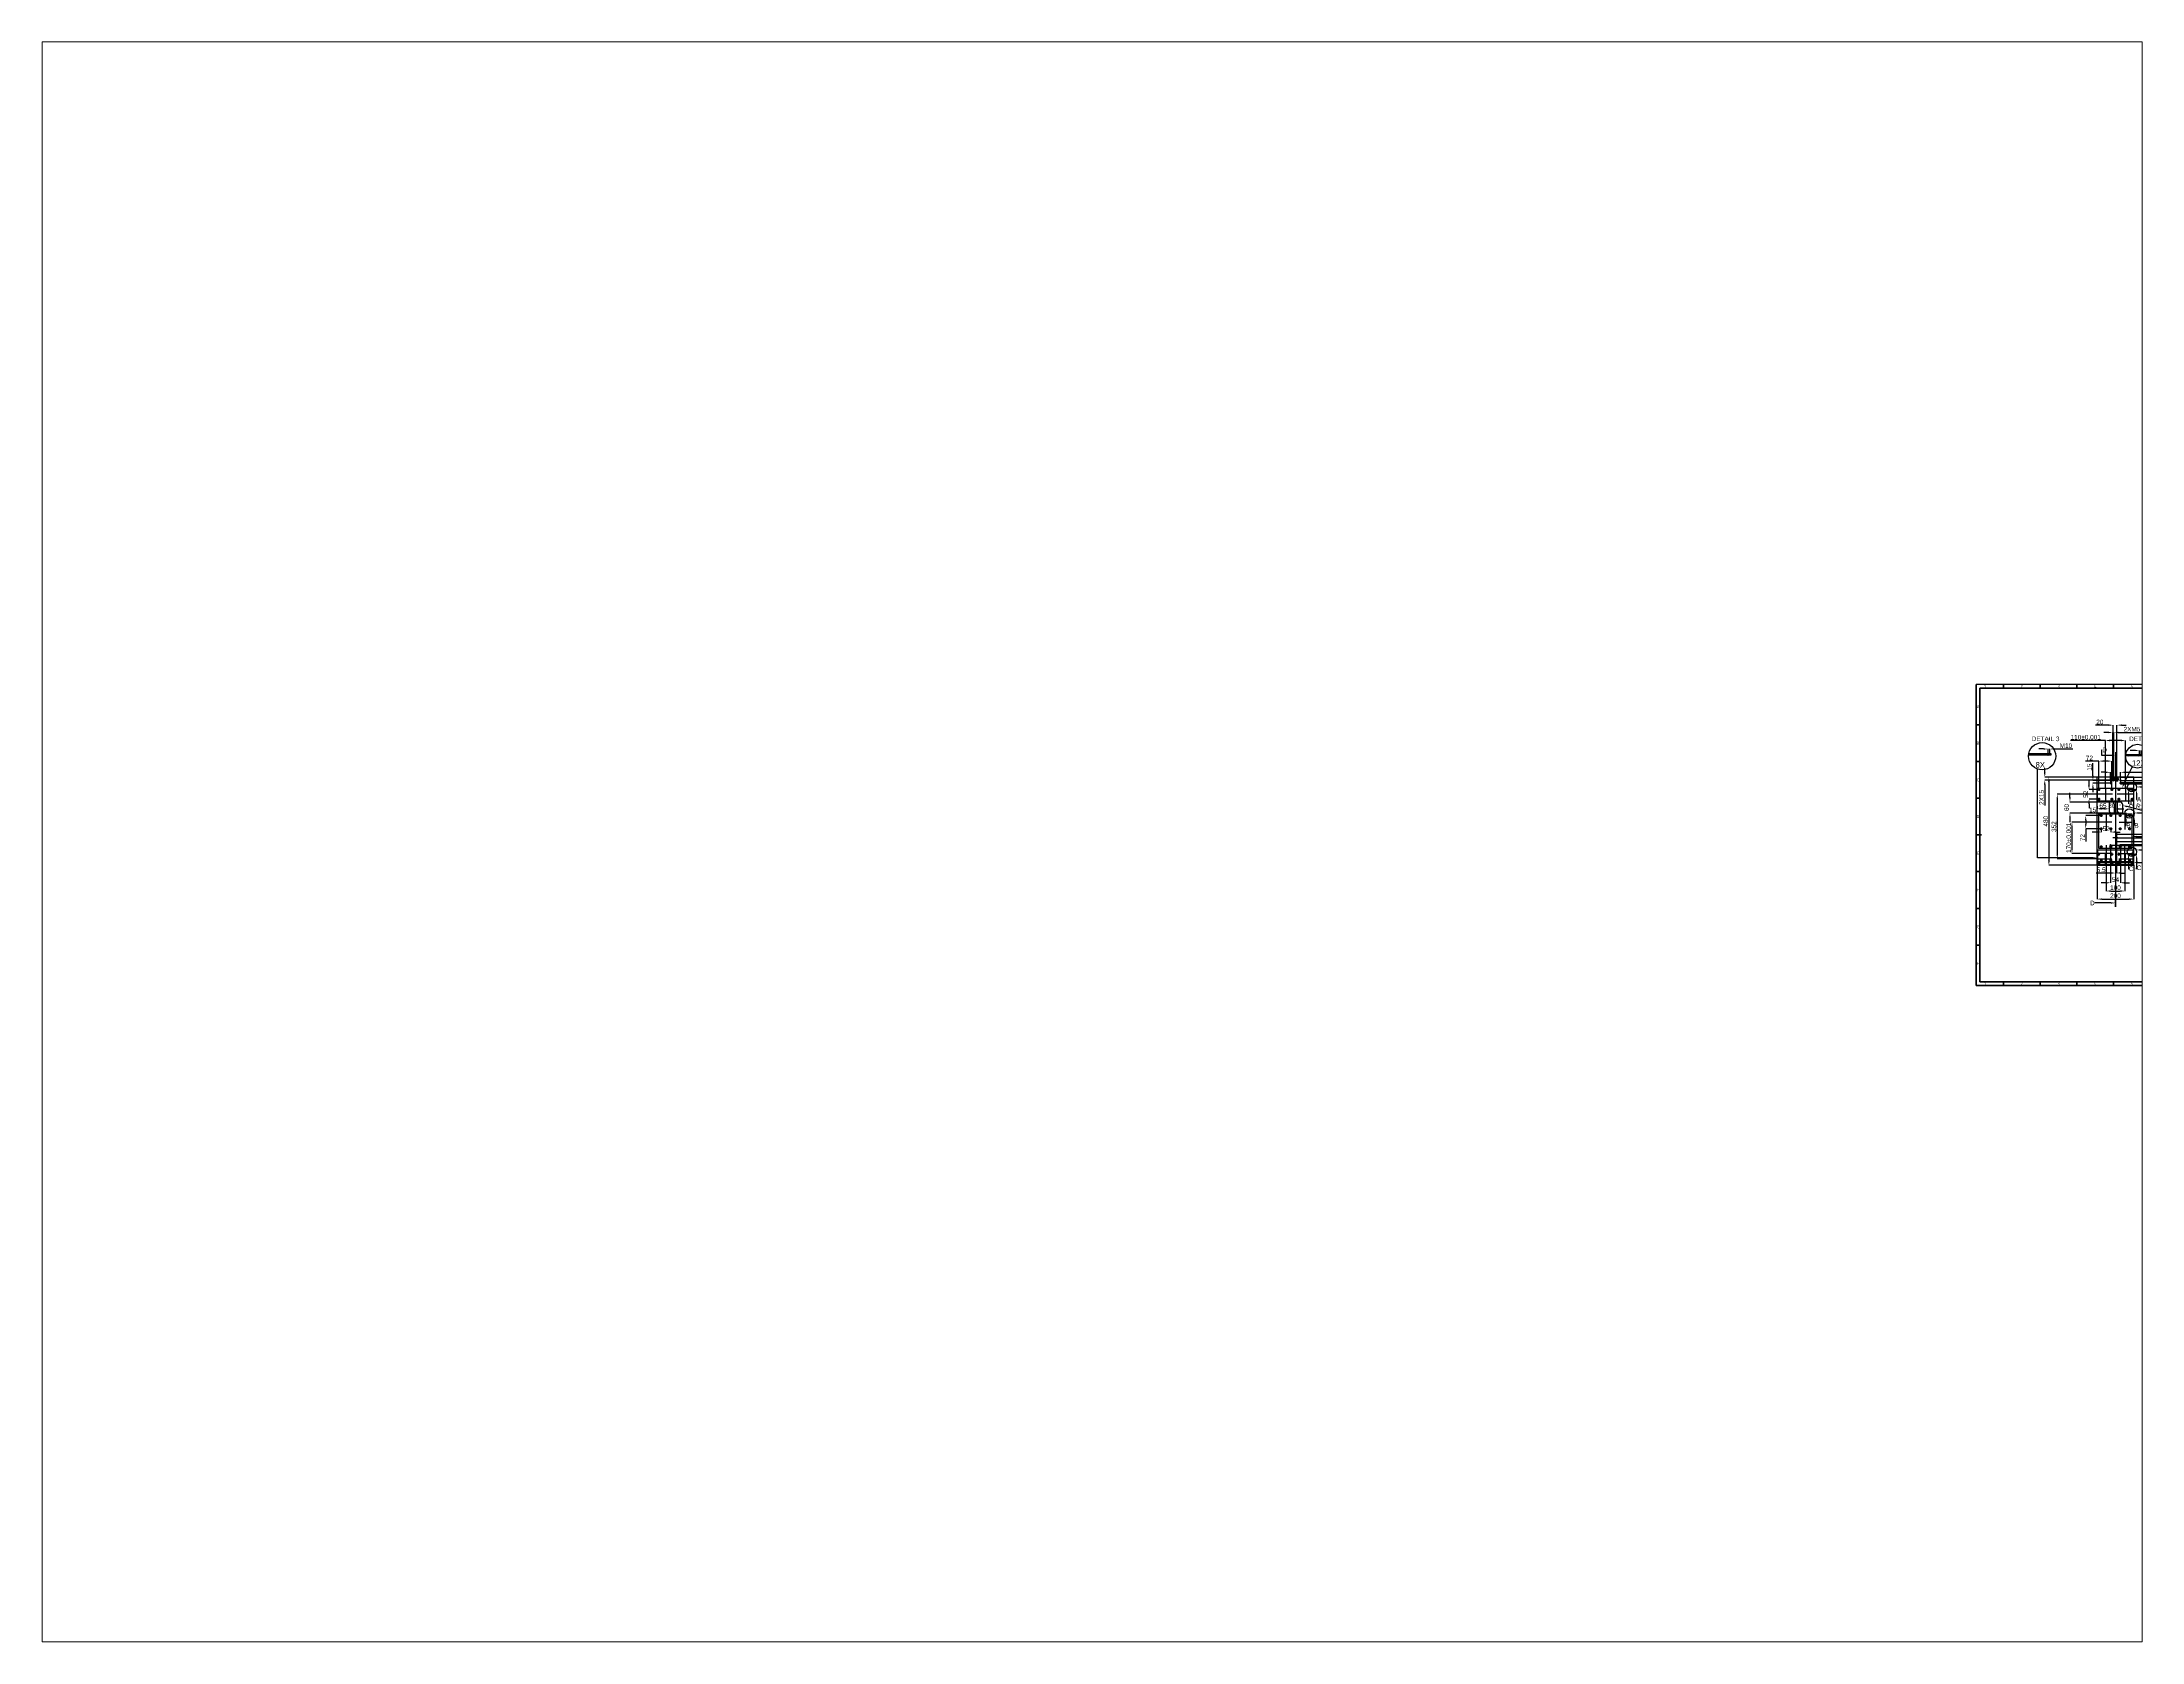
# Paper-space layout 'Layout2' of a CAD drawing. Header units: millimetres. Extents: x 1.05 to 9.45, y 0.8 to 7.2.
# The model-space entities are those that its viewports show. They can reach past a viewport. Long polylines and large blocks are cut down to what shows.
import ezdxf
from ezdxf import colors
from ezdxf.entities.mleader import LeaderData, LeaderLine
from ezdxf.math import Vec2, Vec3

# ---------------------------------------------------------------- set-up
doc = ezdxf.new("R2010")
doc.units = ezdxf.units.MM
doc.header["$MEASUREMENT"] = 0
doc.linetypes.add('ACAD_ISO02W100', pattern=[15, 12, -3])
doc.linetypes.add('ACAD_ISO08W100', pattern=[36, 24, -3, 6, -3])
doc.layers.get('Defpoints').update_dxf_attribs({"linetype": 'ACAD_ISO02W100'})
doc.layers.add('Crta_05', color=1, linetype='Continuous', lineweight=50)
for name, color, linetype in [('Layer1', 1, 'ACAD_ISO08W100'), ('Layer2', 4, 'Continuous'), ('Layer3', 5, 'Continuous'), ('RAHM2', 1, 'Continuous')]:
    doc.layers.add(name, color=color, linetype=linetype)
doc.styles.add('oznake', font='geniso.shx', dxfattribs={"height": 4})
doc.styles.get("Standard").update_dxf_attribs({"font": 'arial.ttf'})
doc.dimstyles.get("Standard").update_dxf_attribs({"dimscale": 5, "dimtxt": 5, "dimasz": 5, "dimexe": 0, "dimexo": 0, "dimgap": 1, "dimtad": 1, "dimdec": 4, "dimzin": 12, "dimdsep": 46, "dimtxsty": 'Standard', "dimcen": 0.09, "dimadec": 0, "dimazin": 0, "dimtfac": 1, "dimtdec": 4, "dimtofl": 0, "dimtmove": 0, "dimatfit": 3, "dimfxl": 1, "dimtolj": 1, "dimtzin": 0, "dimarcsym": 0})

# ---------------------------------------------------------------- blocks, each defined once
blk = doc.blocks.new('*D4')
at = {"layer": 'Defpoints', "color": 0, "transparency": 16777216}
for p in [(11281, 240), (11291, 265), (11291, 240)]:
    blk.add_point(p, dxfattribs=at)
at = {"layer": 'Layer2', "color": 0, "lineweight": -2, "transparency": 16777216}
for p, q in [((11256, 265), (11231, 265)), ((11281, 240), (11281, 265)), ((11291, 240), (11291, 265)), ((11316, 265), (11415, 265))]:
    blk.add_line(p, q, dxfattribs=at)
at = {"layer": 'Layer2', "color": 0, "transparency": 16777216}
for points in [[(11256, 269), (11256, 261), (11281, 265)], [(11316, 269), (11316, 261), (11291, 265)]]:
    blk.add_solid(points, dxfattribs=at)
at = {"layer": 'Layer2', "color": 0, "transparency": 16777216, "insert": (11378, 283), "char_height": 25, "attachment_point": 5}
blk.add_mtext('\\A1;M10', dxfattribs=at)
blk = doc.blocks.new('*D5')
at = {"layer": 'Defpoints', "color": 0, "transparency": 16777216}
for p in [(11779, 235), (11789, 257), (11789, 235)]:
    blk.add_point(p, dxfattribs=at)
at = {"layer": 'Layer2', "color": 0, "lineweight": -2, "transparency": 16777216}
for p, q in [((11754, 257), (11729, 257)), ((11779, 235), (11779, 257)), ((11789, 235), (11789, 257)), ((11814, 257), (11912, 257))]:
    blk.add_line(p, q, dxfattribs=at)
at = {"layer": 'Layer2', "color": 0, "transparency": 16777216}
for points in [[(11754, 261), (11754, 253), (11779, 257)], [(11814, 261), (11814, 253), (11789, 257)]]:
    blk.add_solid(points, dxfattribs=at)
at = {"layer": 'Layer2', "color": 0, "transparency": 16777216, "insert": (11876, 275), "char_height": 25, "attachment_point": 5}
blk.add_mtext('\\A1;∅10', dxfattribs=at)
blk = doc.blocks.new('*U13')
at = {"layer": 'Layer1'}
for p, q in [((-6, 0), (6, 0)), ((-1, 7), (-1, -7))]:
    blk.add_line(p, q, dxfattribs=at)
blk = doc.blocks.new('*U14')
at = {"layer": 'Layer1', "color": 0, "linetype": 'ByBlock', "lineweight": -2, "transparency": 16777216}
for p in [(0, 0), (72, 0), (0, -52), (72, -52)]:
    blk.add_blockref('*U13', p, dxfattribs=at)
blk = doc.blocks.new('*U11')
at = {"layer": 'Layer1'}
blk.add_blockref('*U14', (-36, 26), dxfattribs=at)
blk = doc.blocks.new('*U12')
at = {"layer": 'Layer1', "color": 0, "linetype": 'ByBlock', "lineweight": -2, "transparency": 16777216}
for p in [(0, 0), (110, 0)]:
    blk.add_blockref('*U11', p, dxfattribs=at)
blk = doc.blocks.new('*U9')
at = {"layer": 'Layer1'}
blk.add_blockref('*U12', (-55, 0), dxfattribs=at)
blk = doc.blocks.new('*U10')
at = {"layer": 'Layer1', "color": 0, "linetype": 'ByBlock', "lineweight": -2, "transparency": 16777216}
for p in [(0, 0), (0, -352)]:
    blk.add_blockref('*U9', p, dxfattribs=at)
blk = doc.blocks.new('*U17')
at = {"layer": 'Layer1'}
for p, q in [((-7, 0), (7, 0)), ((0, 7), (0, -7))]:
    blk.add_line(p, q, dxfattribs=at)
blk = doc.blocks.new('*U18')
at = {"layer": 'Layer1', "color": 0, "linetype": 'ByBlock', "lineweight": -2, "transparency": 16777216}
for p in [(0, 0), (52, 0), (0, -72), (52, -72)]:
    blk.add_blockref('*U17', p, dxfattribs=at)
blk = doc.blocks.new('*U15')
at = {"layer": 'Layer1'}
blk.add_blockref('*U18', (-26, 36), dxfattribs=at)
blk = doc.blocks.new('*U16')
at = {"layer": 'Layer1', "color": 0, "linetype": 'ByBlock', "lineweight": -2, "transparency": 16777216}
for p in [(0, 0), (102.5, 0), (0, -170), (102.5, -170)]:
    blk.add_blockref('*U15', p, dxfattribs=at)
blk = doc.blocks.new('*D19')
at = {"layer": 'Defpoints', "color": 0, "transparency": 16777216}
for p in [(11548, 111), (11285, -369), (11548, -369)]:
    blk.add_point(p, dxfattribs=at)
at = {"layer": 'Layer2', "color": 0, "lineweight": -2, "transparency": 16777216}
for p, q in [((11548, 111), (11285, 111)), ((11285, 86), (11285, -344)), ((11548, -369), (11285, -369))]:
    blk.add_line(p, q, dxfattribs=at)
at = {"layer": 'Layer2', "color": 0, "transparency": 16777216}
for points in [[(11281, 86), (11290, 86), (11285, 111)], [(11281, -344), (11290, -344), (11285, -369)]]:
    blk.add_solid(points, dxfattribs=at)
at = {"layer": 'Layer2', "color": 0, "transparency": 16777216, "insert": (11268, -129), "char_height": 25, "attachment_point": 5, "rotation": 90}
blk.add_mtext('\\A1;480', dxfattribs=at)
blk = doc.blocks.new('*D20')
at = {"layer": 'Defpoints', "color": 0, "transparency": 16777216}
for p in [(11548, -369), (11748, -369), (11748, -553)]:
    blk.add_point(p, dxfattribs=at)
at = {"layer": 'Layer2', "color": 0, "lineweight": -2, "transparency": 16777216}
for p, q in [((11548, -369), (11548, -553)), ((11748, -369), (11748, -553)), ((11573, -553), (11723, -553))]:
    blk.add_line(p, q, dxfattribs=at)
at = {"layer": 'Layer2', "color": 0, "transparency": 16777216}
for points in [[(11573, -549), (11573, -557), (11548, -553)], [(11723, -549), (11723, -557), (11748, -553)]]:
    blk.add_solid(points, dxfattribs=at)
at = {"layer": 'Layer2', "color": 0, "transparency": 16777216, "insert": (11648, -535), "char_height": 25, "attachment_point": 5}
blk.add_mtext('\\A1;200', dxfattribs=at)
blk = doc.blocks.new('*D21')
at = {"layer": 'Defpoints', "color": 0, "transparency": 16777216}
for p in [(11629, 199), (11557, 44), (11629, 44)]:
    blk.add_point(p, dxfattribs=at)
at = {"layer": 'Layer2', "color": 0, "lineweight": -2, "transparency": 16777216}
for p, q in [((11557, 199), (11484, 199)), ((11557, 44), (11557, 199)), ((11604, 199), (11582, 199)), ((11629, 44), (11629, 199))]:
    blk.add_line(p, q, dxfattribs=at)
at = {"layer": 'Layer2', "color": 0, "transparency": 16777216}
for points in [[(11582, 203), (11582, 195), (11557, 199)], [(11604, 203), (11604, 195), (11629, 199)]]:
    blk.add_solid(points, dxfattribs=at)
at = {"layer": 'Layer2', "color": 0, "transparency": 16777216, "insert": (11506, 216), "char_height": 25, "attachment_point": 5}
blk.add_mtext('\\A1;72', dxfattribs=at)
blk = doc.blocks.new('*D22')
at = {"layer": 'Defpoints', "color": 0, "transparency": 16777216}
for p in [(11557, 44), (11504, -8), (11557, -8)]:
    blk.add_point(p, dxfattribs=at)
at = {"layer": 'Layer2', "color": 0, "lineweight": -2, "transparency": 16777216}
for p, q in [((11504, 69), (11504, 94)), ((11557, 44), (11504, 44)), ((11557, -8), (11504, -8)), ((11504, -33), (11504, -58))]:
    blk.add_line(p, q, dxfattribs=at)
at = {"layer": 'Layer2', "color": 0, "transparency": 16777216}
for points in [[(11499, 69), (11508, 69), (11504, 44)], [(11499, -33), (11508, -33), (11504, -8)]]:
    blk.add_solid(points, dxfattribs=at)
at = {"layer": 'Layer2', "color": 0, "transparency": 16777216, "insert": (11486, 18), "char_height": 25, "attachment_point": 5, "rotation": 90}
blk.add_mtext('\\A1;52', dxfattribs=at)
blk = doc.blocks.new('*D23')
at = {"layer": 'Defpoints', "color": 0, "transparency": 16777216}
for p in [(11571, -170), (11623, -170), (11623, -188)]:
    blk.add_point(p, dxfattribs=at)
at = {"layer": 'Layer2', "color": 0, "lineweight": -2, "transparency": 16777216}
for p, q in [((11546, -188), (11521, -188)), ((11571, -170), (11571, -188)), ((11623, -170), (11623, -188)), ((11648, -188), (11673, -188))]:
    blk.add_line(p, q, dxfattribs=at)
at = {"layer": 'Layer2', "color": 0, "transparency": 16777216}
for points in [[(11546, -183), (11546, -192), (11571, -188)], [(11648, -183), (11648, -192), (11623, -188)]]:
    blk.add_solid(points, dxfattribs=at)
at = {"layer": 'Layer2', "color": 0, "transparency": 16777216, "insert": (11597, -170), "char_height": 25, "attachment_point": 5}
blk.add_mtext('\\A1;52', dxfattribs=at)
blk = doc.blocks.new('*D24')
at = {"layer": 'Defpoints', "color": 0, "transparency": 16777216}
for p in [(11486, -98), (11571, -98), (11571, -170)]:
    blk.add_point(p, dxfattribs=at)
at = {"layer": 'Layer2', "color": 0, "lineweight": -2, "transparency": 16777216}
for p, q in [((11571, -98), (11486, -98)), ((11486, -123), (11486, -145)), ((11571, -170), (11486, -170)), ((11486, -170), (11486, -240))]:
    blk.add_line(p, q, dxfattribs=at)
at = {"layer": 'Layer2', "color": 0, "transparency": 16777216}
for points in [[(11482, -123), (11490, -123), (11486, -98)], [(11482, -145), (11490, -145), (11486, -170)]]:
    blk.add_solid(points, dxfattribs=at)
at = {"layer": 'Layer2', "color": 0, "transparency": 16777216, "insert": (11469, -218), "char_height": 25, "attachment_point": 5, "rotation": 90}
blk.add_mtext('\\A1;72', dxfattribs=at)
blk = doc.blocks.new('*D25')
at = {"layer": 'Defpoints', "color": 0, "transparency": 16777216}
for p in [(11703, 311), (11593, 48), (11703, 48)]:
    blk.add_point(p, dxfattribs=at)
at = {"layer": 'Layer2', "color": 0, "lineweight": -2, "transparency": 16777216}
for p, q in [((11593, 311), (11403, 311)), ((11593, 48), (11593, 311)), ((11678, 311), (11618, 311)), ((11703, 48), (11703, 311))]:
    blk.add_line(p, q, dxfattribs=at)
at = {"layer": 'Layer2', "color": 0, "transparency": 16777216}
for points in [[(11618, 316), (11618, 307), (11593, 311)], [(11678, 316), (11678, 307), (11703, 311)]]:
    blk.add_solid(points, dxfattribs=at)
at = {"layer": 'Layer2', "color": 0, "transparency": 16777216, "insert": (11486, 329), "char_height": 25, "attachment_point": 5}
blk.add_mtext('\\A1;110%%P0.001', dxfattribs=at)
blk = doc.blocks.new('*D26')
at = {"layer": 'Defpoints', "color": 0, "transparency": 16777216}
for p in [(11549, 18), (11331, -334), (11549, -334)]:
    blk.add_point(p, dxfattribs=at)
at = {"layer": 'Layer2', "color": 0, "lineweight": -2, "transparency": 16777216}
for p, q in [((11549, 18), (11331, 18)), ((11331, -7), (11331, -309)), ((11549, -334), (11331, -334))]:
    blk.add_line(p, q, dxfattribs=at)
at = {"layer": 'Layer2', "color": 0, "transparency": 16777216}
for points in [[(11327, -7), (11335, -7), (11331, 18)], [(11327, -309), (11335, -309), (11331, -334)]]:
    blk.add_solid(points, dxfattribs=at)
at = {"layer": 'Layer2', "color": 0, "transparency": 16777216, "insert": (11313, -158), "char_height": 25, "attachment_point": 5, "rotation": 90}
blk.add_mtext('\\A1;352', dxfattribs=at)
blk = doc.blocks.new('*D27')
at = {"layer": 'Defpoints', "color": 0, "transparency": 16777216}
for p in [(11597, -345), (11699, -345), (11699, -509)]:
    blk.add_point(p, dxfattribs=at)
at = {"layer": 'Layer2', "color": 0, "lineweight": -2, "transparency": 16777216}
for p, q in [((11597, -345), (11597, -509)), ((11699, -345), (11699, -509)), ((11622, -509), (11674, -509))]:
    blk.add_line(p, q, dxfattribs=at)
at = {"layer": 'Layer2', "color": 0, "transparency": 16777216}
for points in [[(11622, -505), (11622, -513), (11597, -509)], [(11674, -505), (11674, -513), (11699, -509)]]:
    blk.add_solid(points, dxfattribs=at)
at = {"layer": 'Layer2', "color": 0, "transparency": 16777216, "insert": (11648, -491), "char_height": 25, "attachment_point": 5}
blk.add_mtext('\\A1;100', dxfattribs=at)
blk = doc.blocks.new('*D28')
at = {"layer": 'Defpoints', "color": 0, "transparency": 16777216}
for p in [(11563, -134), (11411, -304), (11563, -304)]:
    blk.add_point(p, dxfattribs=at)
at = {"layer": 'Layer2', "color": 0, "lineweight": -2, "transparency": 16777216}
for p, q in [((11563, -134), (11411, -134)), ((11411, -159), (11411, -279)), ((11563, -304), (11411, -304))]:
    blk.add_line(p, q, dxfattribs=at)
at = {"layer": 'Layer2', "color": 0, "transparency": 16777216}
for points in [[(11407, -159), (11415, -159), (11411, -134)], [(11407, -279), (11415, -279), (11411, -304)]]:
    blk.add_solid(points, dxfattribs=at)
at = {"layer": 'Layer2', "color": 0, "transparency": 16777216, "insert": (11393, -219), "char_height": 25, "attachment_point": 5, "rotation": 90}
blk.add_mtext('\\A1;170%%P0.001', dxfattribs=at)
blk = doc.blocks.new('*D29')
at = {"layer": 'Defpoints', "color": 0, "transparency": 16777216}
for p in [(11548, -46), (11548, -61), (11613, -46)]:
    blk.add_point(p, dxfattribs=at)
at = {"layer": 'Layer2', "color": 0, "lineweight": -2, "transparency": 16777216}
for p, q in [((11548, -46), (11548, -61)), ((11588, -61), (11573, -61)), ((11613, -46), (11613, -61))]:
    blk.add_line(p, q, dxfattribs=at)
at = {"layer": 'Layer2', "color": 0, "transparency": 16777216}
for points in [[(11573, -57), (11573, -66), (11548, -61)], [(11588, -57), (11588, -66), (11613, -61)]]:
    blk.add_solid(points, dxfattribs=at)
at = {"layer": 'Layer2', "color": 0, "transparency": 16777216, "insert": (11580, -44), "char_height": 25, "attachment_point": 5}
blk.add_mtext('\\A1;65', dxfattribs=at)
blk = doc.blocks.new('*D30')
at = {"layer": 'Defpoints', "color": 0, "transparency": 16777216}
for p in [(11613, -61), (11643, -61), (11643, -61)]:
    blk.add_point(p, dxfattribs=at)
at = {"layer": 'Layer2', "color": 0, "lineweight": -2, "transparency": 16777216}
for p, q in [((11588, -61), (11563, -61)), ((11643, -61), (11643, -61)), ((11668, -61), (11693, -61))]:
    blk.add_line(p, q, dxfattribs=at)
at = {"layer": 'Layer2', "color": 0, "transparency": 16777216}
for points in [[(11588, -57), (11588, -66), (11613, -61)], [(11668, -57), (11668, -66), (11643, -61)]]:
    blk.add_solid(points, dxfattribs=at)
at = {"layer": 'Layer2', "color": 0, "transparency": 16777216, "insert": (11628, -44), "char_height": 25, "attachment_point": 5}
blk.add_mtext('\\A1;30', dxfattribs=at)
blk = doc.blocks.new('*D31')
at = {"layer": 'Defpoints', "color": 0, "transparency": 16777216}
for p in [(11643, -84), (11658, -64), (11658, -84)]:
    blk.add_point(p, dxfattribs=at)
at = {"layer": 'Layer2', "color": 0, "lineweight": -2, "transparency": 16777216}
for p, q in [((11618, -84), (11502, -84)), ((11643, -84), (11643, -84)), ((11658, -64), (11658, -84)), ((11683, -84), (11708, -84))]:
    blk.add_line(p, q, dxfattribs=at)
at = {"layer": 'Layer2', "color": 0, "transparency": 16777216}
for points in [[(11618, -80), (11618, -89), (11643, -84)], [(11683, -80), (11683, -89), (11658, -84)]]:
    blk.add_solid(points, dxfattribs=at)
at = {"layer": 'Layer2', "color": 0, "transparency": 16777216, "insert": (11524, -67), "char_height": 25, "attachment_point": 5}
blk.add_mtext('\\A1;15', dxfattribs=at)
blk = doc.blocks.new('*D32')
at = {"layer": 'Defpoints', "color": 0, "transparency": 16777216}
for p in [(11400, -84), (11658, -24), (11688, -84)]:
    blk.add_point(p, dxfattribs=at)
at = {"layer": 'Layer2', "color": 0, "lineweight": -2, "transparency": 16777216}
for p, q in [((11400, 1), (11400, 26)), ((11658, -24), (11400, -24)), ((11688, -84), (11400, -84)), ((11400, -109), (11400, -134))]:
    blk.add_line(p, q, dxfattribs=at)
at = {"layer": 'Layer2', "color": 0, "transparency": 16777216}
for points in [[(11396, 1), (11404, 1), (11400, -24)], [(11396, -109), (11404, -109), (11400, -84)]]:
    blk.add_solid(points, dxfattribs=at)
at = {"layer": 'Layer2', "color": 0, "transparency": 16777216, "insert": (11382, -54), "char_height": 25, "attachment_point": 5, "rotation": 90}
blk.add_mtext('\\A1;60', dxfattribs=at)
blk = doc.blocks.new('*D33')
at = {"layer": 'Defpoints', "color": 0, "transparency": 16777216}
for p in [(11673, -39), (11687, -43)]:
    blk.add_point(p, dxfattribs=at)
at = {"layer": 'Layer2', "color": 0, "lineweight": -2, "transparency": 16777216}
for p, q in [((11672, -39), (11673, -39)), ((11673, -39), (11673, -39)), ((11821, -77), (11712, -49))]:
    blk.add_line(p, q, dxfattribs=at)
blk.add_arc((11673, -39), 15, 345.3818, 0, dxfattribs=at)
at = {"layer": 'Layer2', "color": 0, "transparency": 16777216}
blk.add_solid([(11713, -45), (11711, -53), (11687, -43)], dxfattribs=at)
at = {"layer": 'Layer2', "color": 0, "transparency": 16777216, "insert": (11791, -51), "char_height": 25, "attachment_point": 5, "rotation": 345.3818}
blk.add_mtext('\\A1;R15', dxfattribs=at)
blk = doc.blocks.new('*D45')
at = {"layer": 'Defpoints', "color": 0, "transparency": 16777216}
for p in [(11653, -248), (11648, -369), (11648, -411)]:
    blk.add_point(p, dxfattribs=at)
at = {"layer": 'Layer2', "color": 0, "lineweight": -2, "transparency": 16777216}
for p, q in [((11653, -248), (11653, -411)), ((11623, -411), (11542, -411)), ((11648, -369), (11648, -411)), ((11678, -411), (11703, -411))]:
    blk.add_line(p, q, dxfattribs=at)
at = {"layer": 'Layer2', "color": 0, "transparency": 16777216}
for points in [[(11623, -406), (11623, -415), (11648, -411)], [(11678, -406), (11678, -415), (11653, -411)]]:
    blk.add_solid(points, dxfattribs=at)
at = {"layer": 'Layer2', "color": 0, "transparency": 16777216, "insert": (11570, -393), "char_height": 25, "attachment_point": 5}
blk.add_mtext('\\A1;5.5', dxfattribs=at)
blk = doc.blocks.new('*U46')
blk.add_circle((0, 0), 2.1)
blk.add_arc((0, 0), 2.5, 90.1787, 0.0692)
blk = doc.blocks.new('*U47')
at = {"color": 0, "linetype": 'ByBlock', "lineweight": -2, "transparency": 16777216}
for p in [(0, 0), (54, 0), (0, -15), (54, -15)]:
    blk.add_blockref('*U46', p, dxfattribs=at)
blk = doc.blocks.new('*D48')
at = {"layer": 'Defpoints', "color": 0, "transparency": 16777216}
for p in [(11675, 138), (11621, 98), (11675, 99)]:
    blk.add_point(p, dxfattribs=at)
at = {"layer": 'Layer2', "color": 0, "lineweight": -2, "transparency": 16777216}
for p, q in [((11596, 138), (11571, 138)), ((11621, 98), (11621, 138)), ((11675, 99), (11675, 138)), ((11700, 138), (11890, 138))]:
    blk.add_line(p, q, dxfattribs=at)
at = {"layer": 'Layer2', "color": 0, "transparency": 16777216}
for points in [[(11596, 142), (11596, 134), (11621, 138)], [(11700, 142), (11700, 134), (11675, 138)]]:
    blk.add_solid(points, dxfattribs=at)
at = {"layer": 'Layer2', "color": 0, "transparency": 16777216, "insert": (11867, 156), "char_height": 25, "attachment_point": 5}
blk.add_mtext('\\A1;54', dxfattribs=at)
blk = doc.blocks.new('*D49')
at = {"layer": 'Defpoints', "color": 0, "transparency": 16777216}
for p in [(11525, 94), (11621, 94), (11621, 79)]:
    blk.add_point(p, dxfattribs=at)
at = {"layer": 'Layer2', "color": 0, "lineweight": -2, "transparency": 16777216}
for p, q in [((11525, 119), (11525, 188)), ((11621, 94), (11525, 94)), ((11621, 79), (11525, 79)), ((11525, 54), (11525, 29))]:
    blk.add_line(p, q, dxfattribs=at)
at = {"layer": 'Layer2', "color": 0, "transparency": 16777216}
for points in [[(11521, 119), (11529, 119), (11525, 94)], [(11521, 54), (11529, 54), (11525, 79)]]:
    blk.add_solid(points, dxfattribs=at)
at = {"layer": 'Layer2', "color": 0, "transparency": 16777216, "insert": (11507, 166), "char_height": 25, "attachment_point": 5, "rotation": 90}
blk.add_mtext('\\A1;15', dxfattribs=at)
blk = doc.blocks.new('*D50')
at = {"layer": 'Defpoints', "color": 0, "transparency": 16777216}
for p in [(11675, 94), (11679, 111), (11997, 111)]:
    blk.add_point(p, dxfattribs=at)
at = {"layer": 'Layer2', "color": 0, "lineweight": -2, "transparency": 16777216}
for p, q in [((11997, 136), (11997, 204)), ((11675, 94), (11997, 94)), ((11679, 111), (11997, 111)), ((11997, 69), (11997, 44))]:
    blk.add_line(p, q, dxfattribs=at)
at = {"layer": 'Layer2', "color": 0, "transparency": 16777216}
for points in [[(11993, 136), (12001, 136), (11997, 111)], [(11993, 69), (12001, 69), (11997, 94)]]:
    blk.add_solid(points, dxfattribs=at)
at = {"layer": 'Layer2', "color": 0, "transparency": 16777216, "insert": (11979, 183), "char_height": 25, "attachment_point": 5, "rotation": 90}
blk.add_mtext('\\A1;17', dxfattribs=at)
blk = doc.blocks.new('*D51')
at = {"layer": 'Defpoints', "color": 0, "transparency": 16777216}
for p in [(11675, -256), (11675, -261), (12013, -261)]:
    blk.add_point(p, dxfattribs=at)
at = {"layer": 'Layer2', "color": 0, "lineweight": -2, "transparency": 16777216}
for p, q in [((12013, -231), (12013, -206)), ((11675, -256), (12013, -256)), ((11675, -261), (12013, -261)), ((12013, -286), (12013, -366))]:
    blk.add_line(p, q, dxfattribs=at)
at = {"layer": 'Layer2', "color": 0, "transparency": 16777216}
for points in [[(12009, -231), (12017, -231), (12013, -256)], [(12009, -286), (12017, -286), (12013, -261)]]:
    blk.add_solid(points, dxfattribs=at)
at = {"layer": 'Layer2', "color": 0, "transparency": 16777216, "insert": (11995, -339), "char_height": 25, "attachment_point": 5, "rotation": 90}
blk.add_mtext('\\A1;M5', dxfattribs=at)
blk = doc.blocks.new('*D52')
at = {"layer": 'Defpoints', "color": 0, "transparency": 16777216}
for p in [(11621, -262), (11675, -263), (11675, -464)]:
    blk.add_point(p, dxfattribs=at)
at = {"layer": 'Layer2', "color": 0, "lineweight": -2, "transparency": 16777216}
for p, q in [((11621, -262), (11621, -464)), ((11675, -263), (11675, -464)), ((11596, -464), (11571, -464)), ((11700, -464), (11725, -464))]:
    blk.add_line(p, q, dxfattribs=at)
at = {"layer": 'Layer2', "color": 0, "transparency": 16777216}
for points in [[(11596, -460), (11596, -469), (11621, -464)], [(11700, -460), (11700, -469), (11675, -464)]]:
    blk.add_solid(points, dxfattribs=at)
at = {"layer": 'Layer2', "color": 0, "transparency": 16777216, "insert": (11648, -447), "char_height": 25, "attachment_point": 5}
blk.add_mtext('\\A1;54', dxfattribs=at)
blk = doc.blocks.new('*D53')
at = {"layer": 'Defpoints', "color": 0, "transparency": 16777216}
for p in [(11675, 82), (11675, 76), (12057, 76)]:
    blk.add_point(p, dxfattribs=at)
at = {"layer": 'Layer2', "color": 0, "lineweight": -2, "transparency": 16777216}
for p, q in [((12057, 107), (12057, 132)), ((11675, 82), (12057, 82)), ((11675, 76), (12057, 76)), ((12057, 51), (12057, -67))]:
    blk.add_line(p, q, dxfattribs=at)
at = {"layer": 'Layer2', "color": 0, "transparency": 16777216}
for points in [[(12053, 107), (12061, 107), (12057, 82)], [(12053, 51), (12061, 51), (12057, 76)]]:
    blk.add_solid(points, dxfattribs=at)
at = {"layer": 'Layer2', "color": 0, "transparency": 16777216, "insert": (12039, -20), "char_height": 25, "attachment_point": 5, "rotation": 90}
blk.add_mtext('\\A1;4xM5', dxfattribs=at)
blk = doc.blocks.new('*D60')
at = {"layer": 'Defpoints', "color": 0, "transparency": 16777216}
for p in [(11639, 355), (11634, 111), (11639, 111)]:
    blk.add_point(p, dxfattribs=at)
at = {"layer": 'Layer2', "color": 0, "lineweight": -2, "transparency": 16777216}
for p, q in [((11609, 355), (11584, 355)), ((11634, 111), (11634, 355)), ((11639, 111), (11639, 355)), ((11664, 355), (11788, 355))]:
    blk.add_line(p, q, dxfattribs=at)
at = {"layer": 'Layer2', "color": 0, "transparency": 16777216}
for points in [[(11609, 359), (11609, 351), (11634, 355)], [(11664, 359), (11664, 351), (11639, 355)]]:
    blk.add_solid(points, dxfattribs=at)
at = {"layer": 'Layer2', "color": 0, "transparency": 16777216, "insert": (11738, 373), "char_height": 25, "attachment_point": 5}
blk.add_mtext('\\A1;2XM5', dxfattribs=at)
blk = doc.blocks.new('*D61')
at = {"layer": 'Defpoints', "color": 0, "transparency": 16777216}
for p in [(11263, 96), (11634, 111), (11634, 96)]:
    blk.add_point(p, dxfattribs=at)
at = {"layer": 'Layer2', "color": 0, "lineweight": -2, "transparency": 16777216}
for p, q in [((11263, 136), (11263, 161)), ((11634, 111), (11263, 111)), ((11634, 96), (11263, 96)), ((11263, 71), (11263, -43))]:
    blk.add_line(p, q, dxfattribs=at)
at = {"layer": 'Layer2', "color": 0, "transparency": 16777216}
for points in [[(11258, 136), (11267, 136), (11263, 111)], [(11258, 71), (11267, 71), (11263, 96)]]:
    blk.add_solid(points, dxfattribs=at)
at = {"layer": 'Layer2', "color": 0, "transparency": 16777216, "insert": (11245, 1), "char_height": 25, "attachment_point": 5, "rotation": 90}
blk.add_mtext('\\A1;2X15', dxfattribs=at)
blk = doc.blocks.new('*D62')
at = {"layer": 'Defpoints', "color": 0, "transparency": 16777216}
for p in [(11636, 395), (11636, 111), (11656, 111)]:
    blk.add_point(p, dxfattribs=at)
at = {"layer": 'Layer2', "color": 0, "lineweight": -2, "transparency": 16777216}
for p, q in [((11611, 395), (11540, 395)), ((11636, 111), (11636, 395)), ((11656, 111), (11656, 395)), ((11681, 395), (11706, 395))]:
    blk.add_line(p, q, dxfattribs=at)
at = {"layer": 'Layer2', "color": 0, "transparency": 16777216}
for points in [[(11611, 399), (11611, 391), (11636, 395)], [(11681, 399), (11681, 391), (11656, 395)]]:
    blk.add_solid(points, dxfattribs=at)
at = {"layer": 'Layer2', "color": 0, "transparency": 16777216, "insert": (11563, 412), "char_height": 25, "attachment_point": 5}
blk.add_mtext('\\A1;20', dxfattribs=at)

msp = doc.modelspace()

# ---------------------------------------------------------------- hatches: boundary and pattern name
at = {"layer": 'Layer3'}
h = msp.add_hatch(dxfattribs=at)
h.set_pattern_fill('ANSI31', color=256, scale=50)
h.paths.add_polyline_path([(11280.44443, 239.70493), (11175.42186, 239.70493, 0.0272283502), (11174.31135, 231.70493), (11280.44443, 231.70493)])
h.paths.add_polyline_path([(11294.94443, 239.70493), (11291.44443, 239.70493), (11291.44443, 231.70493), (11294.94443, 231.70493)])
h.paths.add_polyline_path([(11779.42709, 235.15403), (11703.42709, 235.15403, 0.0307477189), (11702.73304, 227.15403), (11779.42709, 227.15403)])
h.paths.add_polyline_path([(11793.42709, 235.15403), (11789.42709, 235.15403), (11789.42709, 227.15403), (11793.42709, 227.15403)])
h.paths.add_polyline_path([(12134.64446, 239.70493), (12047.8219, 239.70493, 0.0272283502), (12046.71138, 231.70493), (12139.64446, 231.70493), (12139.64446, 235.30493)])
h.paths.add_polyline_path([(12167.34446, 239.70493), (12154.64446, 239.70493), (12149.64446, 235.30493), (12149.64446, 231.70493), (12167.34446, 231.70493)])
h = msp.add_hatch(dxfattribs=at)
h.set_pattern_fill('ANSI31', color=256, scale=50)
h.paths.add_polyline_path([(11647.93846, 111.00234), (11638.81239, 111.00234), (11638.81239, 96.00234), (11638.41239, 96.00234), (11638.41239, 95.00234), (11636.31239, 93.74054), (11636.31239, 91.75049), (11637.30528, 91.29796), (11644.23304, 94.75904), (11647.93846, 93.42707)])
h.paths.add_polyline_path([(11633.81239, 111.00234), (11630.43625, 111.00234), (11627.97044, 106.08084), (11630.49495, 100.27329), (11630.61238, 94.3484), (11636.31239, 91.75049), (11636.31239, 93.74054), (11634.21239, 95.00234), (11634.21239, 96.00234), (11633.81239, 96.00234)])
h.paths.add_polyline_path([(11653.81239, 111.00234), (11647.93846, 111.00234), (11647.93846, 93.42707), (11653.86144, 91.29796), (11656.31239, 91.54083), (11656.31239, 93.74054), (11654.21239, 95.00234), (11654.21239, 96.00234), (11653.81239, 96.00234)])
h.paths.add_polyline_path([(11661.25886, 111.00234), (11658.81239, 111.00234), (11658.81239, 96.00234), (11658.41239, 96.00234), (11658.41239, 95.00234), (11656.31239, 93.74054), (11656.31239, 91.54083), (11660.96532, 92.00191), (11664.01822, 101.27054)])

# ---------------------------------------------------------------- linework, layer by layer
for p, q in [((11294.94443, 231.70493), (11174.31135, 231.70493)), ((11175.42186, 239.70493), (11294.94443, 239.70493)), ((11281.69443, 239.70493), (11281.69443, 231.70493)), ((11290.19443, 239.70493), (11290.19443, 231.70493)), ((11294.94443, 239.70493), (11294.94443, 231.70493)), ((11647.93846, 248.46756), (11647.93846, 211.84646)), ((11703.42709, 235.15403), (11793.42709, 235.15403)), ((11779.42709, 235.15403), (11779.42709, 227.15403)), ((11789.42709, 235.15403), (11789.42709, 227.15403)), ((11793.42709, 235.15403), (11793.42709, 227.15403)), ((11793.42709, 227.15403), (11702.73304, 227.15403)), ((11547.93846, -368.99766), (11547.93846, 111.00234)), ((11747.93846, 111.00234), (11547.93846, 111.00234)), ((11638.81239, 96.00234), (11633.81239, 96.00234)), ((11634.21239, 111.00234), (11634.21239, 95.00234)), ((11638.41239, 95.00234), (11634.21239, 95.00234)), ((11636.31239, 93.74054), (11634.21239, 95.00234)), ((11638.41239, 95.00234), (11636.31239, 93.74054)), ((11638.41239, 95.00234), (11638.41239, 111.00234)), ((11658.81239, 96.00234), (11653.81239, 96.00234)), ((11654.21239, 111.00234), (11654.21239, 95.00234)), ((11658.41239, 95.00234), (11654.21239, 95.00234)), ((11656.31239, 93.74054), (11654.21239, 95.00234)), ((11658.41239, 95.00234), (11656.31239, 93.74054)), ((11658.41239, 95.00234), (11658.41239, 111.00234)), ((11724.01196, 44.00234), (11713.46284, 44.00234)), ((11747.93846, -368.99766), (11747.93846, 111.00234)), ((11753.86496, 44.00234), (11765.31418, 44.00234)), ((11627.93846, -23.99766), (11612.93846, -23.99766)), ((11612.93846, -23.99766), (11612.93846, -68.99766)), ((11627.93846, -83.99766), (11642.93846, -83.99766)), ((11642.93846, -83.99766), (11642.93846, -38.99766)), ((11672.93846, -23.99766), (11657.93846, -23.99766)), ((11657.93846, -23.99766), (11657.93846, -68.99766)), ((11672.93846, -83.99766), (11687.93846, -83.99766)), ((11687.93846, -83.99766), (11687.93846, -38.99766)), ((11710.31196, -97.99766), (11699.76284, -97.99766)), ((11740.16496, -97.99766), (11751.61418, -97.99766)), ((11724.01196, -307.99766), (11713.46284, -307.99766)), ((11753.86496, -307.99766), (11765.31418, -307.99766)), ((11547.93846, -368.99766), (11747.93846, -368.99766)), ((11647.93846, -594.9006), (11647.93846, -553.06424))]:
    msp.add_line(p, q)
msp.add_lwpolyline([(11630.43625, 111.00234), (11627.97044, 106.08084), (11630.49495, 100.27329), (11630.61238, 94.3484), (11637.30528, 91.29796), (11644.23304, 94.75904), (11653.86144, 91.29796), (11660.96532, 92.00191), (11664.01822, 101.27054), (11661.25886, 111.00234)])
for centre, radius in [((11556.93846, 44.00234), 5), ((11628.93846, 44.00234), 5), ((11666.93846, 44.00234), 5), ((11738.93846, 44.00234), 5), ((11556.93846, -7.99766), 5), ((11570.63846, -97.99766), 5), ((11622.63846, -97.99766), 5), ((11628.93846, -7.99766), 5), ((11666.93846, -7.99766), 5), ((11673.23846, -97.99766), 5), ((11725.23846, -97.99766), 5), ((11738.93846, -7.99766), 5), ((11570.63846, -169.99766), 5), ((11622.63846, -169.99766), 5), ((11653.43846, -198.99766), 2.5), ((11653.43846, -218.99766), 2.5), ((11673.23846, -169.99766), 5), ((11725.23846, -169.99766), 5), ((11556.93846, -307.99766), 4.25), ((11570.63846, -267.99766), 5), ((11570.63846, -339.99766), 4.25), ((11622.63846, -267.99766), 5), ((11622.63846, -339.99766), 4.25), ((11620.93846, -258.99766), 2.1), ((11628.93846, -307.99766), 4.25), ((11653.43846, -238.99766), 2.5), ((11666.93846, -307.99766), 4.25), ((11673.23846, -267.99766), 5), ((11673.23846, -339.99766), 4.25), ((11674.93846, -258.99766), 2.1), ((11725.23846, -267.99766), 5), ((11725.23846, -339.99766), 4.25), ((11738.93846, -307.99766), 4.25), ((11556.93846, -359.99766), 5), ((11628.93846, -359.99766), 5), ((11666.93846, -359.99766), 5), ((11738.93846, -359.99766), 5)]:
    msp.add_circle(centre, radius)
for centre, radius, start, end in [((11627.93846, -68.99766), 15, 180, 270), ((11627.93846, -38.99766), 15, 0, 90), ((11672.93846, -68.99766), 15, 180, 270), ((11672.93846, -38.99766), 15, 0, 90), ((11556.93846, -307.99766), 5, 90, 0), ((11570.63846, -339.99766), 5, 90, 360), ((11622.63846, -339.99766), 5, 90, 0), ((11620.93846, -258.99766), 2.5, 90, 2.995666637), ((11628.93846, -307.99766), 5, 90, 0), ((11666.93846, -307.99766), 5, 90, 0), ((11673.23846, -339.99766), 5, 90, 0), ((11674.93846, -258.99766), 2.5, 90, 3.911230586), ((11725.23846, -339.99766), 5, 90, 360), ((11738.93846, -307.99766), 5, 90, 0)]:
    msp.add_arc(centre, radius, start, end)
at = {"layer": 'Crta_05'}
for p, q in [((10889.50243, -1023.46586), (10889.50243, 616.53414)), ((10909.50243, -1003.46586), (10909.50243, 596.53414)), ((13165.50243, 596.53414), (10909.50243, 596.53414)), ((11037.50243, 616.53414), (11037.50243, 596.53414)), ((11237.50243, 616.53414), (11237.50243, 596.53414)), ((11437.50243, 616.53414), (11437.50243, 596.53414)), ((11637.50243, 616.53414), (11637.50243, 596.53414)), ((11837.50243, 616.53414), (11837.50243, 596.53414)), ((10909.50243, 396.53414), (10889.50243, 396.53414)), ((10909.50243, 196.53414), (10889.50243, 196.53414)), ((10909.50243, -3.46586), (10889.50243, -3.46586)), ((10889.50243, -203.46586), (10917.50243, -203.46586)), ((10909.50243, -403.46586), (10889.50243, -403.46586)), ((10909.50243, -603.46586), (10889.50243, -603.46586)), ((10909.50243, -803.46586), (10889.50243, -803.46586)), ((10889.50243, -1023.46586), (13185.50243, -1023.46586)), ((10909.50243, -1003.46586), (13165.50243, -1003.46586)), ((11037.50243, -1003.46586), (11037.50243, -1023.46586)), ((11237.50243, -1003.46586), (11237.50243, -1023.46586)), ((11437.50243, -1003.46586), (11437.50243, -1023.46586)), ((11637.50243, -1003.46586), (11637.50243, -1023.46586)), ((11837.50243, -1003.46586), (11837.50243, -1023.46586))]:
    msp.add_line(p, q, dxfattribs=at)
at = {"layer": 'Layer1'}
for p, q in [((11285.94443, 241.69781), (11285.94443, 229.36493)), ((11647.93846, 248.46756), (11647.93846, -594.9006)), ((11784.42709, 237.15678), (11784.42709, 225.17273)), ((11631.90752, 18.00234), (11549.11692, 18.00234)), ((11592.93846, 48.69996), (11592.93846, -15.80253)), ((11625.89018, 94.00234), (11615.5779, 93.99604)), ((11625.89018, 78.99932), (11616.90404, 79.00234)), ((11620.93846, 98.3298), (11620.94839, 73.7453)), ((11636.31239, 111.96025), (11636.31239, 89.72726)), ((11656.31239, 111.96025), (11656.31239, 89.72726)), ((11742.86887, 18.00234), (11657.17489, 18.00234)), ((11679.95432, 93.99932), (11669.49504, 93.99932)), ((11680.39626, 79.00234), (11669.93698, 79.00234)), ((11674.93846, 98.77143), (11674.94627, 74.48174)), ((11702.93846, 50.45267), (11702.93846, -16.20844)), ((11724.01196, 44.00234), (11753.86496, 44.00234)), ((11596.63846, -91.2901), (11596.63846, -180.17256)), ((11700.74763, -173.26962), (11700.74763, -95.62086)), ((11710.31196, -97.99766), (11740.16496, -97.99766)), ((11628.01133, -133.99766), (11563.17675, -133.99766)), ((11660.6617, -218.99766), (11634.57635, -218.99766)), ((11657.52361, -198.99766), (11648.81863, -198.99766)), ((11653.43846, -189.90709), (11653.43846, -247.81369)), ((11668.53294, -133.99766), (11732.96231, -133.99766)), ((11622.63846, -303.99766), (11552.42295, -303.99766)), ((11554.66457, -333.99766), (11627.40767, -333.99766)), ((11592.93846, -359.99766), (11592.93846, -308.21959)), ((11596.63846, -258.38848), (11596.63846, -344.93485)), ((11616.71871, -258.99766), (11679.56855, -258.99766)), ((11620.93846, -254.79386), (11620.93846, -262.20339)), ((11656.89667, -238.99766), (11647.67591, -238.99766)), ((11666.93846, -333.99766), (11742.51207, -333.99766)), ((11671.7811, -303.99766), (11734.56791, -303.99766)), ((11674.93846, -255.35091), (11674.93846, -262.51876)), ((11699.23846, -343.59651), (11699.23846, -263.0727)), ((11702.93846, -359.99766), (11702.93846, -306.23875)), ((11724.01196, -307.99766), (11753.86496, -307.99766))]:
    msp.add_line(p, q, dxfattribs=at)
at = {"layer": 'Layer2', "linetype": 'ByBlock', "lineweight": -2}
for p, q in [((11284.97654, 320.33702), (11285.97654, 320.33702)), ((11816.21558, 320.33702), (11817.21558, 320.33702))]:
    msp.add_line(p, q, dxfattribs=at)
at = {"layer": 'Layer2'}
for p, q in [((11657.4882, -218.99766), (12064.2358, -218.99766)), ((11657.4882, -218.99766), (12064.2358, -218.99766)), ((11657.52361, -198.99766), (12064.2358, -198.99766)), ((11656.89667, -238.99766), (12064.2358, -238.99766))]:
    msp.add_line(p, q, dxfattribs=at)
at = {"layer": 'Layer3'}
for p, q in [((11280.94443, 239.70493), (11280.94443, 231.70493)), ((11290.94443, 239.70493), (11290.94443, 231.70493)), ((11633.81239, 111.00234), (11633.81239, 96.00234)), ((11638.81239, 96.00234), (11638.81239, 111.00234)), ((11653.81239, 111.00234), (11653.81239, 96.00234)), ((11658.81239, 96.00234), (11658.81239, 111.00234))]:
    msp.add_line(p, q, dxfattribs=at)
for points in [[(11550.2926, 52.35743), (11745.51416, 52.35743), (11745.51416, -19.27944), (11550.2926, -19.27944)], [(11558.1032, -88.73849), (11736.60847, -88.73849), (11736.60847, -277.40518), (11558.1032, -277.40518)], [(11744.43125, -286.12634), (11550.42855, -286.12634), (11550.42855, -347.31573), (11744.43125, -347.31573)], [(11550.78599, -353.67113), (11745.29731, -353.67113), (11745.29731, -366.714), (11550.78599, -366.714)]]:
    msp.add_lwpolyline(points, close=True, dxfattribs=at)
for centre, radius in [((11248.265, 225.51621), 74.21215), ((11768.06405, 225.51621), 65.35154), ((11738.00558, 56.08169), 25.42167), ((11724.30558, -85.91831), 25.42167), ((11738.00558, -295.91831), 25.42167)]:
    msp.add_circle(centre, radius, dxfattribs=at)
at = {"layer": 'RAHM2'}
msp.add_line((13185.50243, 616.53414), (10889.50243, 616.53414), dxfattribs=at)

# ---------------------------------------------------------------- block references
msp.add_blockref('*U47', (11620.94627, 93.99931))
at = {"layer": 'Layer1'}
for name, p in [('*U10', (11648.54028, 17.89291)), ('*U16', (11596.93824, -134.27203))]:
    msp.add_blockref(name, p, dxfattribs=at)

# ---------------------------------------------------------------- texts
at = {"layer": 'Layer2', "char_height": 25, "attachment_point": 1}
for s, insert in [('DETAIL 3', (11191.48369, 332.83702)), ('DETAIL1', (11722.72273, 332.83702))]:
    msp.add_mtext(s, dxfattribs=dict(at, insert=insert))
at = {"layer": 'Layer2', "char_height": 30, "attachment_point": 1}
for s, width, insert in [('8X', 82.4966534, (11212.50388, 193.69167)), ('12X', 53.8326974, (11737.91306, 203.26426))]:
    msp.add_mtext_dynamic_manual_height_columns(s, width=width, gutter_width=1, heights=[0], dxfattribs=dict(at, insert=insert))
at = {"layer": 'RAHM2', "char_height": 16, "attachment_point": 5, "style": 'oznake'}
for s, width, insert in [('1', 49.1380701, (10937.50243, 606.53414)), ('2', 49.1380701, (11137.50243, 606.53414)), ('3', 49.1380701, (11337.50243, 606.53414)), ('4', 49.1380701, (11537.50243, 606.53414)), ('5', 49.1380701, (11737.50243, 606.53414)), ('A', 27.069035, (10899.50243, 496.53414)), ('B', 27.069035, (10899.50243, 296.53414)), ('C', 27.069035, (10899.50243, 96.53414)), ('D', 27.069035, (10899.50243, -103.46586)), ('E', 27.069035, (10899.50243, -303.46586)), ('F', 27.069035, (10899.50243, -503.46586)), ('G', 27.069035, (10899.50243, -703.46586)), ('H', 27.069035, (10899.50243, -903.46586)), ('1', 49.1380701, (10937.50243, -1013.46586)), ('2', 49.1380701, (11137.50243, -1013.46586)), ('3', 49.1380701, (11337.50243, -1013.46586)), ('4', 49.1380701, (11537.50243, -1013.46586)), ('5', 49.1380701, (11737.50243, -1013.46586))]:
    msp.add_mtext_dynamic_manual_height_columns(s, width=width, gutter_width=12.5, heights=[0], dxfattribs=dict(at, insert=insert))

# ---------------------------------------------------------------- dimensions: what is measured, and where the dimension line sits
at = {"layer": 'Layer2'}
for base, p1, p2, text, picture, middle in [((11702.93846, 311.47704), (11592.93846, 47.62398), (11702.93846, 47.62398), '<>%%P0.001', '*D25', (11485.62775, 311.47704)), ((11789.42709, 256.70746), (11779.42709, 235.15403), (11789.42709, 235.15403), '∅<>', '*D5', (11875.89026, 256.70746)), ((11699.23846, -508.86117), (11596.63846, -344.61206), (11699.23846, -344.61206), '100', '*D27', (11647.93846, -508.86117))]:
    dim = msp.add_linear_dim(base=base, p1=p1, p2=p2, text=text, dimstyle='Standard', dxfattribs=at)
    dim.commit()
    dim.dimension.update_dxf_attribs({"geometry": picture, "text_midpoint": middle, "dimtype": 160})
for base, p1, p2, picture, middle in [((11636.31239, 394.69833), (11656.31239, 111.00234), (11636.31239, 111.00234), '*D62', (11563.23599, 412.46266)), ((11547.93846, -61.47148), (11612.93846, -46.49766), (11547.93846, -46.49766), '*D29', (11580.43846, -43.70716)), ((11622.63846, -187.53998), (11570.63846, -169.99766), (11622.63846, -169.99766), '*D23', (11596.63846, -169.77566)), ((11647.93846, -410.5605), (11653.43846, -247.81369), (11647.93846, -368.99766), '*D45', (11570.08716, -392.84733)), ((11674.93846, -464.3339), (11620.93846, -262.20339), (11674.93846, -262.51876), '*D52', (11647.93846, -446.62074))]:
    dim = msp.add_linear_dim(base=base, p1=p1, p2=p2, dimstyle='Standard', dxfattribs=at)
    dim.commit()
    dim.dimension.update_dxf_attribs({"geometry": picture, "text_midpoint": middle})
for base, p1, p2, text, picture, middle in [((11638.81239, 354.83869), (11633.81239, 111.00234), (11638.81239, 111.00234), '2XM<>', '*D60', (11738.21894, 372.60302)), ((11290.94443, 265.03915), (11280.94443, 239.70493), (11290.94443, 239.70493), 'M<>', '*D4', (11377.78276, 282.80347))]:
    dim = msp.add_linear_dim(base=base, p1=p1, p2=p2, text=text, dimstyle='Standard', dxfattribs=at)
    dim.commit()
    dim.dimension.update_dxf_attribs({"geometry": picture, "text_midpoint": middle})
for base, p1, p2, picture, middle in [((11628.93846, 198.8736), (11556.93846, 44.00234), (11628.93846, 44.00234), '*D21', (11506.37508, 198.8736)), ((11674.93846, 138.20598), (11620.93846, 98.3298), (11674.93846, 98.77143), '*D48', (11866.73643, 138.20598)), ((11657.93846, -84.47198), (11642.93846, -83.99766), (11657.93846, -63.97148), '*D31', (11524.2511, -84.47198)), ((11642.93846, -61.47148), (11612.93846, -61.47148), (11642.93846, -61.49766), '*D30', (11627.93846, -61.47148)), ((11747.93846, -553.06424), (11547.93846, -368.99766), (11747.93846, -368.99766), '*D20', (11647.93846, -553.06424))]:
    dim = msp.add_linear_dim(base=base, p1=p1, p2=p2, dimstyle='Standard', dxfattribs=at)
    dim.commit()
    dim.dimension.update_dxf_attribs({"geometry": picture, "text_midpoint": middle, "dimtype": 160})
for base, p1, p2, text, picture, middle in [((11262.63201, 96.00234), (11634.21239, 111.00234), (11633.81239, 96.00234), '2X<>', '*D61', (11244.86769, 1.43038)), ((12057.07333, 76.49629), (11674.93846, 81.50234), (11674.94562, 76.49629), '4xM5', '*D53', (12039.36016, -20.28407)), ((11996.89406, 111.00234), (11674.94627, 93.99932), (11678.84902, 111.00234), '17', '*D50', (11979.3429, 182.73154)), ((11410.7735, -303.99766), (11563.16981, -133.99766), (11563.16981, -303.99766), '<>%%P0.001', '*D28', (11393.00918, -218.99766)), ((12013.14793, -261.49766), (11674.93846, -256.49766), (11674.93846, -261.49766), 'M<>', '*D51', (11995.43476, -338.76062))]:
    dim = msp.add_linear_dim(base=base, p1=p1, p2=p2, angle=90, text=text, dimstyle='Standard', dxfattribs=at)
    dim.commit()
    dim.dimension.update_dxf_attribs({"geometry": picture, "text_midpoint": middle})
for base, p1, p2, picture, middle in [((11524.99346, 94.00234), (11620.93846, 79.00234), (11620.93846, 94.00234), '*D49', (11507.22913, 165.82533)), ((11400.21592, -83.99766), (11657.93846, -23.99766), (11687.93846, -83.99766), '*D32', (11382.4516, -53.99766)), ((11503.55366, -7.99766), (11556.93846, 44.00234), (11556.93846, -7.99766), '*D22', (11485.78933, 18.00234))]:
    dim = msp.add_linear_dim(base=base, p1=p1, p2=p2, angle=90, dimstyle='Standard', dxfattribs=at)
    dim.commit()
    dim.dimension.update_dxf_attribs({"geometry": picture, "text_midpoint": middle})
for base, p1, p2, picture, middle in [((11285.35428, -368.99766), (11547.93846, 111.00234), (11547.93846, -368.99766), '*D19', (11285.35428, -128.99766)), ((11330.94698, -333.99766), (11548.72492, 18.00234), (11548.72492, -333.99766), '*D26', (11330.94698, -157.99766)), ((11486.11716, -97.99766), (11570.63846, -169.99766), (11570.63846, -97.99766), '*D24', (11486.11716, -217.67331))]:
    dim = msp.add_linear_dim(base=base, p1=p1, p2=p2, angle=90, dimstyle='Standard', dxfattribs=at)
    dim.commit()
    dim.dimension.update_dxf_attribs({"geometry": picture, "text_midpoint": middle, "dimtype": 160})
dim = msp.add_radius_dim(center=(11672.93846, -38.99766), mpoint=(11687.4529, -42.78331), dimstyle='Standard', dxfattribs=at)
dim.commit()
dim.dimension.update_dxf_attribs({"geometry": '*D33', "text_midpoint": (11786.67621, -68.66275), "dimtype": 164})

# ---------------------------------------------------------------- leaders
ml = msp.add_multileader_mtext('Standard', dxfattribs=at)
ml.set_content('D', color=256)
ml.set_leader_properties()
ml.build(insert=Vec2(0, 0))
ml.multileader.update_dxf_attribs({"dogleg_length": 1, "arrow_head_size": 25})
ctx = ml.context
ctx.base_point, ctx.char_height, ctx.arrow_head_size, ctx.landing_gap_size, ctx.plane_origin = Vec3(11575.59141, 260.11675), 25, 25, 1, Vec3(11647.93846, 230.15701)
notes = []
notes.append((ctx, [(0, (1, 1, 0), (11574.59141, 260.11675), (1, 0), 1, [(0, [(11647.93846, 230.15701), (11574.59141, 230.15701)], 0, [])])]))
ctx.mtext.insert, ctx.mtext.flow_direction = Vec3(11576.59141, 272.61675), 5
ml = msp.add_multileader_mtext('Standard', dxfattribs=at)
ml.set_content('', color=256)
ml.set_leader_properties()
ml.build(insert=Vec2(0, 0))
ml.multileader.update_dxf_attribs({"dogleg_length": 1, "arrow_head_size": 25})
ctx = ml.context
ctx.base_point, ctx.char_height, ctx.arrow_head_size, ctx.landing_gap_size, ctx.plane_origin = Vec3(11224.31433, 156.01301), 25, 25, 1, Vec3(11550.42855, -328.35239)
notes.append((ctx, [(0, (1, 1, 0), (11223.31433, 156.01301), (1, 0), 1, [(0, [(11550.42855, -328.35239), (11223.31433, -328.35239)], 0, [])])]))
ctx.mtext.insert, ctx.mtext.flow_direction = Vec3(11225.31433, 168.51301), 5
ml = msp.add_multileader_mtext('Standard', dxfattribs=at)
ml.set_content('', color=256)
ml.set_leader_properties()
ml.build(insert=Vec2(0, 0))
ml.multileader.update_dxf_attribs({"dogleg_length": 1, "arrow_head_size": 25})
ctx = ml.context
ctx.base_point, ctx.char_height, ctx.arrow_head_size, ctx.landing_gap_size, ctx.plane_origin = Vec3(11740.398, 166.78733), 25, 25, 1, Vec3(11683.54381, 52.35743)
notes.append((ctx, [(0, (1, 1, 0), (11739.398, 166.78733), (1, 0), 1, [(0, [(11683.54381, 52.35743)], 0, [])])]))
ctx.mtext.insert, ctx.mtext.flow_direction = Vec3(11741.398, 179.28733), 5
ml = msp.add_multileader_mtext('Standard', dxfattribs=at)
ml.set_content('', color=256)
ml.set_leader_properties()
ml.build(insert=Vec2(0, 0))
ml.multileader.update_dxf_attribs({"dogleg_length": 1, "arrow_head_size": 25})
ctx = ml.context
ctx.base_point, ctx.char_height, ctx.arrow_head_size, ctx.landing_gap_size, ctx.plane_origin = Vec3(12098.36343, 156.87943), 25, 25, 1, Vec3(11736.60847, -212.11241)
notes.append((ctx, [(0, (1, 1, 0), (12097.36343, 156.87943), (1, 0), 1, [(0, [(11736.60847, -212.11241), (12097.36343, -212.11241)], 0, [])])]))
ctx.mtext.insert, ctx.mtext.flow_direction = Vec3(12099.36343, 169.37943), 5
ml = msp.add_multileader_mtext('Standard', dxfattribs=at)
ml.set_content('', color=256)
ml.set_leader_properties()
ml.build(insert=Vec2(0, 0))
ml.multileader.update_dxf_attribs({"dogleg_length": 1, "arrow_head_size": 25})
ctx = ml.context
ctx.base_point, ctx.char_height, ctx.arrow_head_size, ctx.landing_gap_size, ctx.plane_origin = Vec3(11824.05852, 190.21138), 25, 25, 1, Vec3(11745.29731, -353.67113)
notes.append((ctx, [(0, (1, 1, 0), (11823.05852, 190.21138), (1, 0), 1, [(0, [(11745.29731, -353.67113), (11821.83458, -353.67113)], 0, [])])]))
ctx.mtext.insert, ctx.mtext.flow_direction = Vec3(11825.05852, 202.71138), 5
ml = msp.add_multileader_mtext('Standard', dxfattribs=at)
ml.set_content('A', color=256)
ml.set_leader_properties()
ml.build(insert=Vec2(0, 0))
ml.multileader.update_dxf_attribs({"dogleg_length": 1, "arrow_head_size": 25})
ctx = ml.context
ctx.base_point, ctx.char_height, ctx.arrow_head_size, ctx.landing_gap_size, ctx.plane_origin = Vec3(11719.95045, -34.42889), 25, 25, 1, Vec3(11718.7374, 44.00234)
notes.append((ctx, [(0, (1, 1, 0), (11718.95045, -34.42889), (1, 0), 1, [(0, [(11718.7339, 44.00234)], 0, [])])]))
ctx.mtext.insert, ctx.mtext.flow_direction = Vec3(11720.95045, -21.92889), 5
ml = msp.add_multileader_mtext('Standard', dxfattribs=at)
ml.set_content('A', color=256)
ml.set_leader_properties()
ml.build(insert=Vec2(0, 0))
ml.multileader.update_dxf_attribs({"dogleg_length": 1, "arrow_head_size": 25})
ctx = ml.context
ctx.base_point, ctx.char_height, ctx.arrow_head_size, ctx.landing_gap_size, ctx.plane_origin = Vec3(11763.65547, -9.42889), 25, 25, 1, Vec3(11763.08271, 44.00234)
notes.append((ctx, [(1, (1, 1, 0), (11762.65547, -9.42889), (1, 0), 1, [(0, [(11763.08271, 44.00234), (11763.08271, -9.42889)], 0, [])])]))
ctx.mtext.insert, ctx.mtext.flow_direction = Vec3(11764.65547, 3.07111), 5
ml = msp.add_multileader_mtext('Standard', dxfattribs=at)
ml.set_content('DETAIL 1', color=256)
ml.set_leader_properties()
ml.build(insert=Vec2(0, 0))
ml.multileader.update_dxf_attribs({"dogleg_length": 1, "arrow_head_size": 25})
ctx = ml.context
ctx.base_point, ctx.char_height, ctx.arrow_head_size, ctx.landing_gap_size, ctx.plane_origin = Vec3(11846.5389, 58.28907), 25, 25, 1, Vec3(11763.33123, 58.28907)
notes.append((ctx, [(0, (1, 1, 0), (11844.5389, 58.28907), (1, 0), 2, [(0, [(11763.33123, 58.28907)], 0, [])])]))
ctx.mtext.insert, ctx.mtext.flow_direction = Vec3(11847.5389, 70.7976), 5
ml = msp.add_multileader_mtext('Standard', dxfattribs=at)
ml.set_content('B', color=256)
ml.set_leader_properties()
ml.build(insert=Vec2(0, 0))
ml.multileader.update_dxf_attribs({"dogleg_length": 1, "arrow_head_size": 25})
ctx = ml.context
ctx.base_point, ctx.char_height, ctx.arrow_head_size, ctx.landing_gap_size, ctx.plane_origin = Vec3(11706.25045, -151.42889), 25, 25, 1, Vec3(11705.0374, -97.99766)
notes.append((ctx, [(0, (1, 1, 0), (11705.25045, -151.42889), (1, 0), 1, [(0, [(11705.0339, -97.99766)], 0, [])])]))
ctx.mtext.insert, ctx.mtext.flow_direction = Vec3(11707.25045, -138.92889), 5
ml = msp.add_multileader_mtext('Standard', dxfattribs=at)
ml.set_content('B', color=256)
ml.set_leader_properties()
ml.build(insert=Vec2(0, 0))
ml.multileader.update_dxf_attribs({"dogleg_length": 1, "arrow_head_size": 25})
ctx = ml.context
ctx.base_point, ctx.char_height, ctx.arrow_head_size, ctx.landing_gap_size, ctx.plane_origin = Vec3(11749.95547, -151.42889), 25, 25, 1, Vec3(11749.38271, -97.99766)
notes.append((ctx, [(1, (1, 1, 0), (11748.95547, -151.42889), (1, 0), 1, [(0, [(11749.38271, -97.99766), (11749.38271, -151.42889)], 0, [])])]))
ctx.mtext.insert, ctx.mtext.flow_direction = Vec3(11750.95547, -138.92889), 5
ml = msp.add_multileader_mtext('Standard', dxfattribs=at)
ml.set_content('DETAIL 2', color=256)
ml.set_leader_properties()
ml.build(insert=Vec2(0, 0))
ml.multileader.update_dxf_attribs({"dogleg_length": 1, "arrow_head_size": 25})
ctx = ml.context
ctx.base_point, ctx.char_height, ctx.arrow_head_size, ctx.landing_gap_size, ctx.plane_origin = Vec3(11851.24885, -83.71093), 25, 25, 1, Vec3(11749.63123, -83.71093)
notes.append((ctx, [(0, (1, 1, 0), (11849.24885, -83.71093), (1, 0), 2, [(0, [(11749.63123, -83.71093)], 0, [])])]))
ctx.mtext.insert, ctx.mtext.flow_direction = Vec3(11852.24885, -71.2024), 5
ml = msp.add_multileader_mtext('Standard', dxfattribs=at)
ml.set_content('C', color=256)
ml.set_leader_properties()
ml.build(insert=Vec2(0, 0))
ml.multileader.update_dxf_attribs({"dogleg_length": 1, "arrow_head_size": 25})
ctx = ml.context
ctx.base_point, ctx.char_height, ctx.arrow_head_size, ctx.landing_gap_size, ctx.plane_origin = Vec3(11720.10049, -387.75019), 25, 25, 1, Vec3(11718.7374, -307.99766)
notes.append((ctx, [(0, (1, 1, 0), (11719.10049, -387.75019), (1, 0), 1, [(0, [(11718.7374, -307.99766)], 0, [])])]))
ctx.mtext.insert, ctx.mtext.flow_direction = Vec3(11721.10049, -375.03702), 5
ml = msp.add_multileader_mtext('Standard', dxfattribs=at)
ml.set_content('C', color=256)
ml.set_leader_properties()
ml.build(insert=Vec2(0, 0))
ml.multileader.update_dxf_attribs({"dogleg_length": 1, "arrow_head_size": 25})
ctx = ml.context
ctx.base_point, ctx.char_height, ctx.arrow_head_size, ctx.landing_gap_size, ctx.plane_origin = Vec3(11763.08271, -382.55549), 25, 25, 1, Vec3(11763.08271, -307.99766)
notes.append((ctx, [(1, (1, 1, 0), (11762.65547, -382.55549), (1, 0), 0.42725, [(0, [(11763.08271, -307.99766), (11763.08271, -389.45864)], 0, [])])]))
ctx.mtext.insert, ctx.mtext.flow_direction = Vec3(11764.08271, -369.84232), 5
ml = msp.add_multileader_mtext('Standard', dxfattribs=at)
ml.set_content('DETAIL 3', color=256)
ml.set_leader_properties()
ml.build(insert=Vec2(0, 0))
ml.multileader.update_dxf_attribs({"dogleg_length": 1, "arrow_head_size": 25})
ctx = ml.context
ctx.base_point, ctx.char_height, ctx.arrow_head_size, ctx.landing_gap_size, ctx.plane_origin = Vec3(11832.18708, -285.28558), 25, 25, 1, Vec3(11761.09684, -285.28558)
notes.append((ctx, [(0, (1, 1, 0), (11831.18708, -285.28558), (1, 0), 1, [(0, [(11761.09684, -285.28558)], 0, [])])]))
ctx.mtext.insert, ctx.mtext.flow_direction = Vec3(11833.18708, -272.56389), 5
ml = msp.add_multileader_mtext('Standard', dxfattribs=at)
ml.set_content('D', color=256)
ml.set_leader_properties()
ml.build(insert=Vec2(0, 0))
ml.multileader.update_dxf_attribs({"dogleg_length": 1, "arrow_head_size": 25})
ctx = ml.context
ctx.base_point, ctx.char_height, ctx.arrow_head_size, ctx.landing_gap_size, ctx.plane_origin = Vec3(11513.20434, -573.98242), 25, 25, 1, Vec3(11647.93846, -573.98242)
ctx.text_align_type = 2
notes.append((ctx, [(0, (1, 1, 0), (11536.87283, -573.98242), (-1, 0), 1, [(0, [(11647.93846, -573.98242)], 0, [])])]))
ctx.mtext.insert, ctx.mtext.alignment, ctx.mtext.flow_direction = Vec3(11534.87283, -561.48242), 3, 5
for ctx, leaders in notes:
    for number, flags, end, landing, length, lines in leaders:
        leader = LeaderData()
        leader.index, (leader.has_last_leader_line, leader.has_dogleg_vector, leader.attachment_direction) = number, flags
        leader.last_leader_point, leader.dogleg_vector, leader.dogleg_length = Vec3(end), Vec3(landing), length
        for number, points, colour, breaks in lines:
            line = LeaderLine()
            line.index, line.vertices, line.color, line.breaks = number, Vec3.list(points), colors.encode_raw_color(colour), breaks
            leader.lines.append(line)
        ctx.leaders.append(leader)

psp = doc.layouts.new('Layout2')

# ---------------------------------------------------------------- viewports
at = {"layer": 'Defpoints', "view_target_point": (98.1837, -395.54631)}
psp.add_viewport(center=(5.25, 4), size=(8.4, 6.4), view_center_point=(5972.51615, 153.69824), view_height=8719.1484891, dxfattribs=at)

doc.saveas('drawing.dxf')
